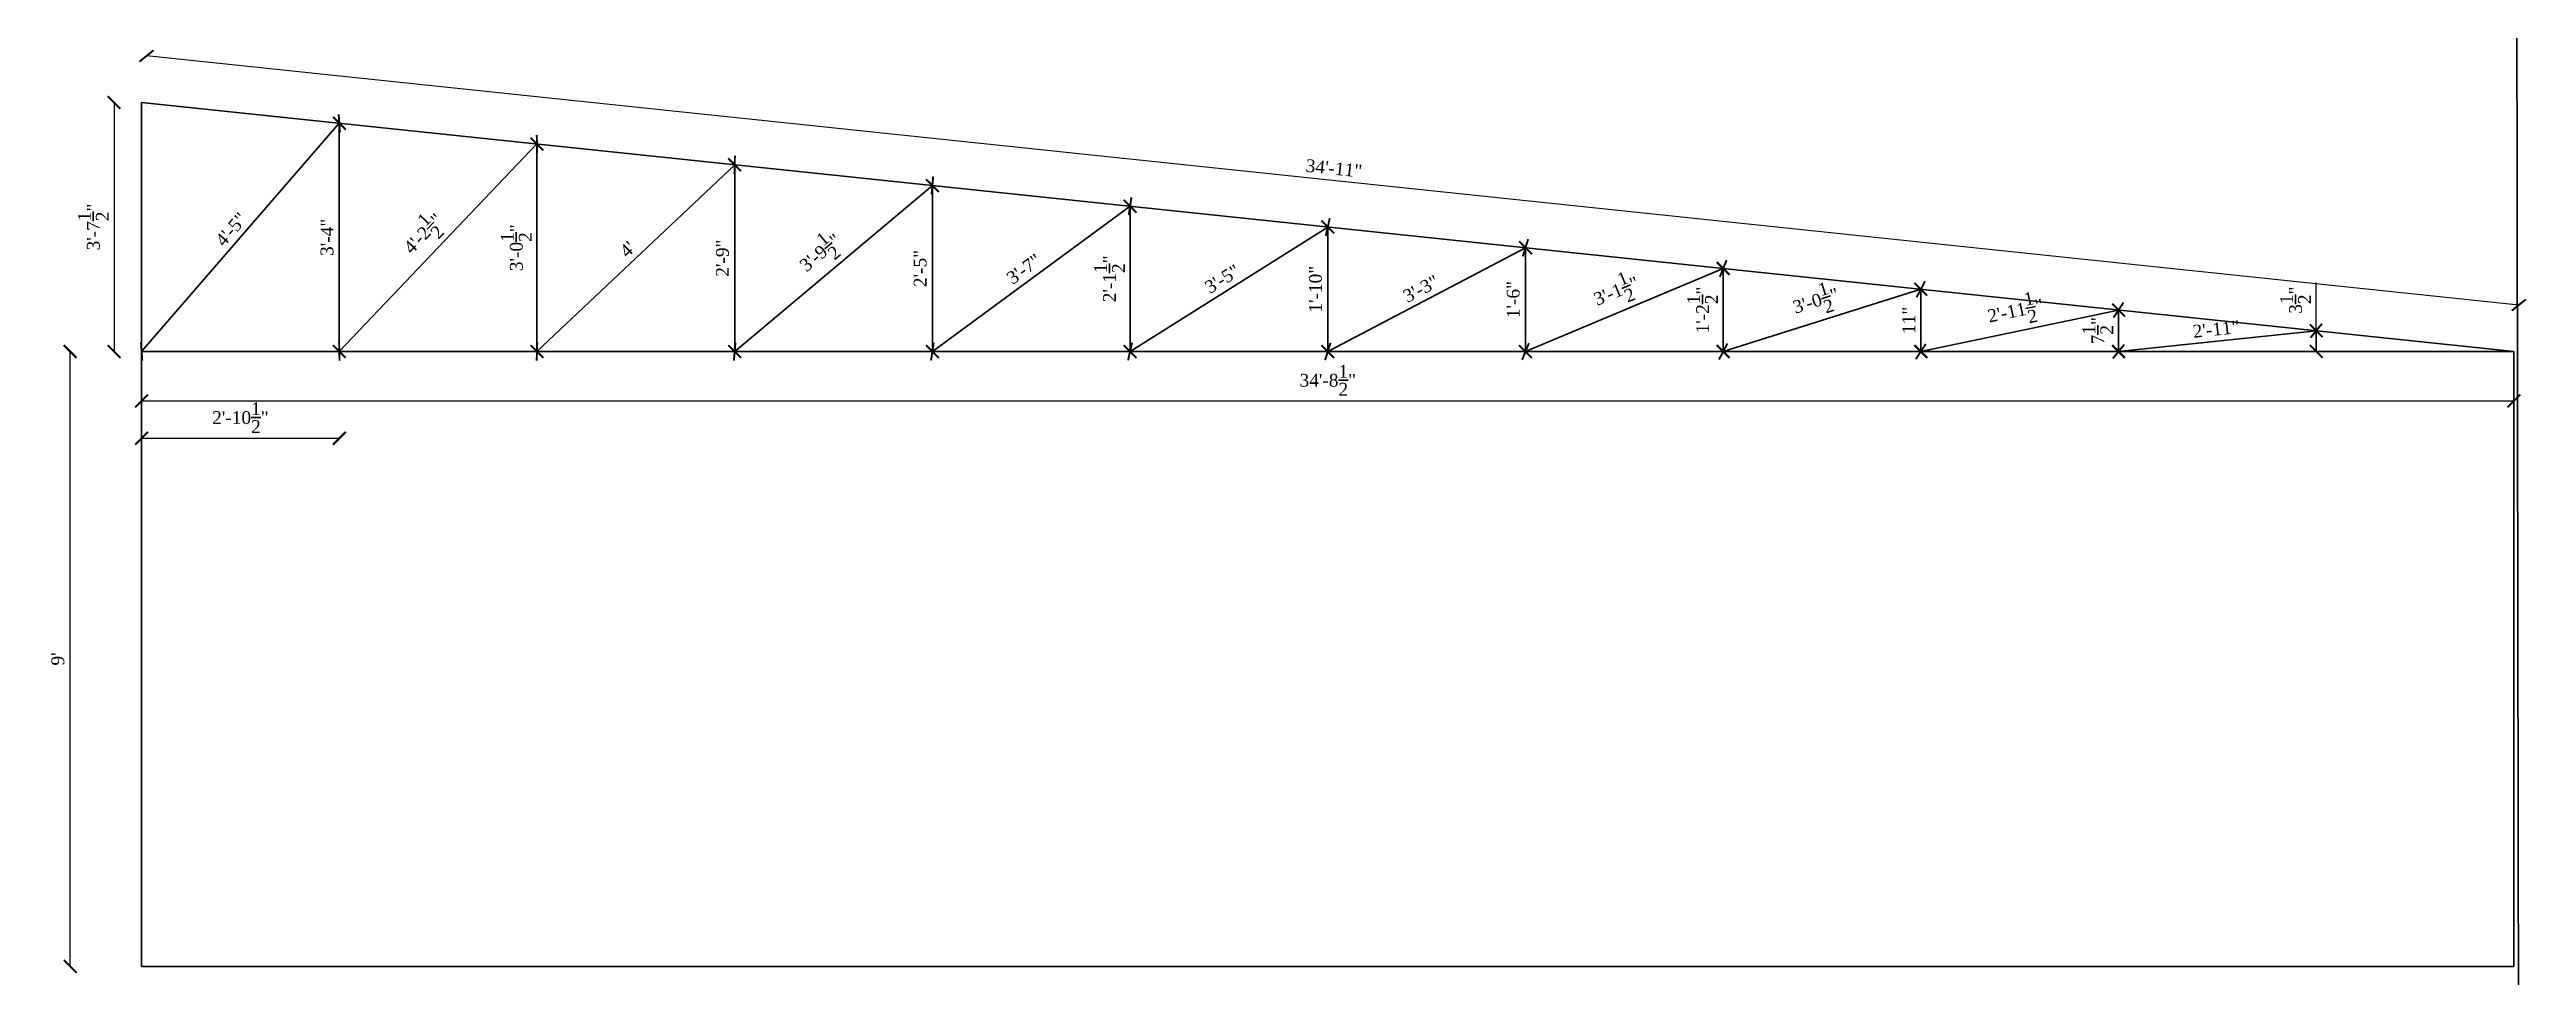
# Model space of a CAD drawing. Header units: inches. Extents: x 62067 to 68611, y -6056 to -4501.
# Drawn here: x 65363.4 to 65798.5, y -5296.5 to -5134.2 of the extents above; entities that cross this region are included whole.
import ezdxf

# ---------------------------------------------------------------- set-up
doc = ezdxf.new("R2010")
doc.units = ezdxf.units.IN
doc.header["$MEASUREMENT"] = 0
doc.layers.add('ELEVATION', color=6, linetype='Continuous', lineweight=30)
doc.styles.get("Standard").update_dxf_attribs({"font": 'times.ttf'})
doc.dimstyles.get("Standard").update_dxf_attribs({"dimtxt": 2.25, "dimasz": 2.25, "dimexe": 0.18, "dimexo": 0.0625, "dimgap": 1, "dimtad": 1, "dimdec": 1, "dimzin": 0, "dimdsep": 46, "dimlunit": 4, "dimtxsty": 'Standard', "dimblk": 'ARCHTICK', "dimcen": 0.09, "dimse1": 1, "dimse2": 1, "dimadec": 0, "dimazin": 0, "dimtfac": 1, "dimtdec": 1, "dimtofl": 0, "dimtmove": 0, "dimatfit": 3, "dimldrblk": 'ARCHTICK', "dimfxl": 1, "dimtolj": 1, "dimtzin": 0, "dimarcsym": 0})

msp = doc.modelspace()

# ---------------------------------------------------------------- blocks, each defined once
blk = doc.blocks.new('_ArchTick')
at = {"color": 0, "linetype": 'ByBlock', "const_width": 0.15}
blk.add_lwpolyline([(-0.5, -0.5), (0.5, 0.5)], dxfattribs=at)
blk = doc.blocks.new('*D664')
at = {"layer": 'Defpoints', "color": 0, "transparency": 16777216}
for p in [(65379.61, -5187.26), (65796.35, -5187.26), (65796.35, -5195.95)]:
    blk.add_point(p, dxfattribs=at)
at = {"layer": 'ELEVATION', "color": 0, "lineweight": -2, "transparency": 16777216}
blk.add_line((65379.61, -5195.95), (65796.35, -5195.95), dxfattribs=at)
at = {"layer": 'ELEVATION', "color": 0, "lineweight": -2, "transparency": 16777216, "xscale": 2.25, "yscale": 2.25, "zscale": 2.25, "rotation": 180}
blk.add_blockref('_ArchTick', (65379.61, -5195.95), dxfattribs=at)
at = {"layer": 'ELEVATION', "color": 0, "lineweight": -2, "transparency": 16777216, "xscale": 2.25, "yscale": 2.25, "zscale": 2.25}
blk.add_blockref('_ArchTick', (65796.35, -5195.95), dxfattribs=at)
at = {"layer": 'ELEVATION', "color": 0, "transparency": 16777216, "insert": (65587.98, -5192.31), "char_height": 2.25, "attachment_point": 5}
blk.add_mtext('\\A1;34\'-8{\\H1x;\\S1/2;}"', dxfattribs=at)
blk = doc.blocks.new('*D670')
at = {"layer": 'Defpoints', "color": 0, "transparency": 16777216}
for p in [(65379.61, -5187.26), (65414.34, -5187.26), (65379.61, -5202.51)]:
    blk.add_point(p, dxfattribs=at)
at = {"layer": 'ELEVATION', "color": 0, "lineweight": -2, "transparency": 16777216}
blk.add_line((65414.34, -5202.51), (65379.61, -5202.51), dxfattribs=at)
at = {"layer": 'ELEVATION', "color": 0, "lineweight": -2, "transparency": 16777216, "xscale": 2.25, "yscale": 2.25, "zscale": 2.25, "rotation": 180}
blk.add_blockref('_ArchTick', (65379.61, -5202.51), dxfattribs=at)
at = {"layer": 'ELEVATION', "color": 0, "lineweight": -2, "transparency": 16777216, "xscale": 2.25, "yscale": 2.25, "zscale": 2.25}
blk.add_blockref('_ArchTick', (65414.34, -5202.51), dxfattribs=at)
at = {"layer": 'ELEVATION', "color": 0, "transparency": 16777216, "insert": (65396.97, -5198.87), "char_height": 2.25, "attachment_point": 5}
blk.add_mtext('\\A1;2\'-10{\\H1x;\\S1/2;}"', dxfattribs=at)
blk = doc.blocks.new('*D741')
at = {"layer": 'Defpoints', "color": 0, "transparency": 16777216}
for p in [(65379.61, -5143.52), (65374.76, -5187.26), (65379.61, -5187.26)]:
    blk.add_point(p, dxfattribs=at)
at = {"layer": 'ELEVATION', "color": 0, "lineweight": -2, "transparency": 16777216}
blk.add_line((65374.76, -5143.52), (65374.76, -5187.26), dxfattribs=at)
at = {"layer": 'ELEVATION', "color": 0, "lineweight": -2, "transparency": 16777216, "xscale": 2.25, "yscale": 2.25, "zscale": 2.25}
for p, rotation in [((65374.76, -5143.52), 90), ((65374.76, -5187.26), 270)]:
    blk.add_blockref('_ArchTick', p, dxfattribs=dict(at, rotation=rotation))
at = {"layer": 'ELEVATION', "color": 0, "transparency": 16777216, "insert": (65371.12, -5165.39), "char_height": 2.25, "attachment_point": 5, "rotation": 90}
blk.add_mtext('\\A1;3\'-7{\\H1x;\\S1/2;}"', dxfattribs=at)
blk = doc.blocks.new('*D742')
at = {"layer": 'Defpoints', "color": 0, "transparency": 16777216}
for p in [(65414.34, -5147.17), (65414.34, -5147.17), (65379.61, -5187.26)]:
    blk.add_point(p, dxfattribs=at)
at = {"layer": 'ELEVATION', "color": 0, "lineweight": -2, "transparency": 16777216}
blk.add_line((65379.61, -5187.26), (65414.34, -5147.17), dxfattribs=at)
at = {"layer": 'ELEVATION', "color": 0, "lineweight": -2, "transparency": 16777216, "xscale": 2.25, "yscale": 2.25, "zscale": 2.25}
for p, rotation in [((65414.34, -5147.17), 49.09772669381891), ((65379.61, -5187.26), 229.0977266938189)]:
    blk.add_blockref('_ArchTick', p, dxfattribs=dict(at, rotation=rotation))
at = {"layer": 'ELEVATION', "color": 0, "transparency": 16777216, "insert": (65395.35, -5165.81), "char_height": 2.25, "attachment_point": 5, "rotation": 49.0977}
blk.add_mtext('\\A1;4\'-5"', dxfattribs=at)
blk = doc.blocks.new('*D743')
at = {"layer": 'Defpoints', "color": 0, "transparency": 16777216}
for p in [(65414.34, -5147.17), (65414.34, -5147.17), (65414.34, -5187.26)]:
    blk.add_point(p, dxfattribs=at)
at = {"layer": 'ELEVATION', "color": 0, "lineweight": -2, "transparency": 16777216}
blk.add_line((65414.34, -5187.26), (65414.34, -5147.17), dxfattribs=at)
at = {"layer": 'ELEVATION', "color": 0, "lineweight": -2, "transparency": 16777216, "xscale": 2.25, "yscale": 2.25, "zscale": 2.25}
for p, rotation in [((65414.34, -5147.17), 90), ((65414.34, -5187.26), 270)]:
    blk.add_blockref('_ArchTick', p, dxfattribs=dict(at, rotation=rotation))
at = {"layer": 'ELEVATION', "color": 0, "transparency": 16777216, "insert": (65412.19, -5167.21), "char_height": 2.25, "attachment_point": 5, "rotation": 90}
blk.add_mtext('\\A1;3\'-4"', dxfattribs=at)
blk = doc.blocks.new('*D744')
at = {"layer": 'Defpoints', "color": 0, "transparency": 16777216}
for p in [(65449.06, -5150.81), (65449.06, -5150.81), (65414.34, -5187.26)]:
    blk.add_point(p, dxfattribs=at)
at = {"layer": 'ELEVATION', "color": 0, "lineweight": -2, "transparency": 16777216}
blk.add_line((65414.34, -5187.26), (65449.06, -5150.81), dxfattribs=at)
at = {"layer": 'ELEVATION', "color": 0, "lineweight": -2, "transparency": 16777216, "xscale": 2.25, "yscale": 2.25, "zscale": 2.25}
for p, rotation in [((65449.06, -5150.81), 46.38080121354959), ((65414.34, -5187.26), 226.3808012135496)]:
    blk.add_blockref('_ArchTick', p, dxfattribs=dict(at, rotation=rotation))
at = {"layer": 'ELEVATION', "color": 0, "transparency": 16777216, "insert": (65429.08, -5166.54), "char_height": 2.25, "attachment_point": 5, "rotation": 46.3808}
blk.add_mtext('\\A1;4\'-2{\\H1x;\\S1/2;}"', dxfattribs=at)
blk = doc.blocks.new('*D745')
at = {"layer": 'Defpoints', "color": 0, "transparency": 16777216}
for p in [(65449.06, -5150.81), (65449.06, -5150.81), (65449.06, -5187.26)]:
    blk.add_point(p, dxfattribs=at)
at = {"layer": 'ELEVATION', "color": 0, "lineweight": -2, "transparency": 16777216}
blk.add_line((65449.06, -5187.26), (65449.06, -5150.81), dxfattribs=at)
at = {"layer": 'ELEVATION', "color": 0, "lineweight": -2, "transparency": 16777216, "xscale": 2.25, "yscale": 2.25, "zscale": 2.25}
for p, rotation in [((65449.06, -5150.81), 90), ((65449.06, -5187.26), 270)]:
    blk.add_blockref('_ArchTick', p, dxfattribs=dict(at, rotation=rotation))
at = {"layer": 'ELEVATION', "color": 0, "transparency": 16777216, "insert": (65445.43, -5169.03), "char_height": 2.25, "attachment_point": 5, "rotation": 90}
blk.add_mtext('\\A1;3\'-0{\\H1x;\\S1/2;}"', dxfattribs=at)
blk = doc.blocks.new('*D746')
at = {"layer": 'Defpoints', "color": 0, "transparency": 16777216}
for p in [(65483.79, -5154.46), (65483.79, -5154.46), (65449.06, -5187.26)]:
    blk.add_point(p, dxfattribs=at)
at = {"layer": 'ELEVATION', "color": 0, "lineweight": -2, "transparency": 16777216}
blk.add_line((65449.06, -5187.26), (65483.79, -5154.46), dxfattribs=at)
at = {"layer": 'ELEVATION', "color": 0, "lineweight": -2, "transparency": 16777216, "xscale": 2.25, "yscale": 2.25, "zscale": 2.25}
for p, rotation in [((65483.79, -5154.46), 43.36386988813192), ((65449.06, -5187.26), 223.3638698881319)]:
    blk.add_blockref('_ArchTick', p, dxfattribs=dict(at, rotation=rotation))
at = {"layer": 'ELEVATION', "color": 0, "transparency": 16777216, "insert": (65464.97, -5169.31), "char_height": 2.25, "attachment_point": 5, "rotation": 43.3639}
blk.add_mtext("\\A1;4'", dxfattribs=at)
blk = doc.blocks.new('*D747')
at = {"layer": 'Defpoints', "color": 0, "transparency": 16777216}
for p in [(65483.79, -5154.46), (65483.79, -5154.46), (65483.79, -5187.26)]:
    blk.add_point(p, dxfattribs=at)
at = {"layer": 'ELEVATION', "color": 0, "lineweight": -2, "transparency": 16777216}
blk.add_line((65483.79, -5187.26), (65483.79, -5154.46), dxfattribs=at)
at = {"layer": 'ELEVATION', "color": 0, "lineweight": -2, "transparency": 16777216, "xscale": 2.25, "yscale": 2.25, "zscale": 2.25}
for p, rotation in [((65483.79, -5154.46), 90), ((65483.79, -5187.26), 270)]:
    blk.add_blockref('_ArchTick', p, dxfattribs=dict(at, rotation=rotation))
at = {"layer": 'ELEVATION', "color": 0, "transparency": 16777216, "insert": (65481.65, -5170.86), "char_height": 2.25, "attachment_point": 5, "rotation": 90}
blk.add_mtext('\\A1;2\'-9"', dxfattribs=at)
blk = doc.blocks.new('*D748')
at = {"layer": 'Defpoints', "color": 0, "transparency": 16777216}
for p in [(65518.52, -5158.1), (65518.52, -5158.1), (65483.79, -5187.26)]:
    blk.add_point(p, dxfattribs=at)
at = {"layer": 'ELEVATION', "color": 0, "lineweight": -2, "transparency": 16777216}
blk.add_line((65483.79, -5187.26), (65518.52, -5158.1), dxfattribs=at)
at = {"layer": 'ELEVATION', "color": 0, "lineweight": -2, "transparency": 16777216, "xscale": 2.25, "yscale": 2.25, "zscale": 2.25}
for p, rotation in [((65518.52, -5158.1), 40.01410712526822), ((65483.79, -5187.26), 220.0141071252682)]:
    blk.add_blockref('_ArchTick', p, dxfattribs=dict(at, rotation=rotation))
at = {"layer": 'ELEVATION', "color": 0, "transparency": 16777216, "insert": (65498.82, -5169.89), "char_height": 2.25, "attachment_point": 5, "rotation": 40.0141}
blk.add_mtext('\\A1;3\'-9{\\H1x;\\S1/2;}"', dxfattribs=at)
blk = doc.blocks.new('*D749')
at = {"layer": 'Defpoints', "color": 0, "transparency": 16777216}
for p in [(65518.52, -5158.1), (65518.52, -5158.1), (65518.52, -5187.26)]:
    blk.add_point(p, dxfattribs=at)
at = {"layer": 'ELEVATION', "color": 0, "lineweight": -2, "transparency": 16777216}
blk.add_line((65518.52, -5187.26), (65518.52, -5158.1), dxfattribs=at)
at = {"layer": 'ELEVATION', "color": 0, "lineweight": -2, "transparency": 16777216, "xscale": 2.25, "yscale": 2.25, "zscale": 2.25}
for p, rotation in [((65518.52, -5158.1), 90), ((65518.52, -5187.26), 270)]:
    blk.add_blockref('_ArchTick', p, dxfattribs=dict(at, rotation=rotation))
at = {"layer": 'ELEVATION', "color": 0, "transparency": 16777216, "insert": (65516.38, -5172.68), "char_height": 2.25, "attachment_point": 5, "rotation": 90}
blk.add_mtext('\\A1;2\'-5"', dxfattribs=at)
blk = doc.blocks.new('*D750')
at = {"layer": 'Defpoints', "color": 0, "transparency": 16777216}
for p in [(65553.25, -5161.74), (65553.25, -5161.74), (65518.52, -5187.26)]:
    blk.add_point(p, dxfattribs=at)
at = {"layer": 'ELEVATION', "color": 0, "lineweight": -2, "transparency": 16777216}
blk.add_line((65518.52, -5187.26), (65553.25, -5161.74), dxfattribs=at)
at = {"layer": 'ELEVATION', "color": 0, "lineweight": -2, "transparency": 16777216, "xscale": 2.25, "yscale": 2.25, "zscale": 2.25}
for p, rotation in [((65553.25, -5161.74), 36.30023637601881), ((65518.52, -5187.26), 216.3002363760188)]:
    blk.add_blockref('_ArchTick', p, dxfattribs=dict(at, rotation=rotation))
at = {"layer": 'ELEVATION', "color": 0, "transparency": 16777216, "insert": (65534.61, -5172.77), "char_height": 2.25, "attachment_point": 5, "rotation": 36.3002}
blk.add_mtext('\\A1;3\'-7"', dxfattribs=at)
blk = doc.blocks.new('*D751')
at = {"layer": 'Defpoints', "color": 0, "transparency": 16777216}
for p in [(65553.25, -5161.74), (65553.25, -5161.74), (65553.25, -5187.26)]:
    blk.add_point(p, dxfattribs=at)
at = {"layer": 'ELEVATION', "color": 0, "lineweight": -2, "transparency": 16777216}
blk.add_line((65553.25, -5187.26), (65553.25, -5161.74), dxfattribs=at)
at = {"layer": 'ELEVATION', "color": 0, "lineweight": -2, "transparency": 16777216, "xscale": 2.25, "yscale": 2.25, "zscale": 2.25}
for p, rotation in [((65553.25, -5161.74), 90), ((65553.25, -5187.26), 270)]:
    blk.add_blockref('_ArchTick', p, dxfattribs=dict(at, rotation=rotation))
at = {"layer": 'ELEVATION', "color": 0, "transparency": 16777216, "insert": (65549.63, -5174.5), "char_height": 2.25, "attachment_point": 5, "rotation": 90}
blk.add_mtext('\\A1;2\'-1{\\H1x;\\S1/2;}"', dxfattribs=at)
blk = doc.blocks.new('*D752')
at = {"layer": 'Defpoints', "color": 0, "transparency": 16777216}
for p in [(65587.98, -5165.39), (65587.98, -5165.39), (65553.25, -5187.26)]:
    blk.add_point(p, dxfattribs=at)
at = {"layer": 'ELEVATION', "color": 0, "lineweight": -2, "transparency": 16777216}
blk.add_line((65553.25, -5187.26), (65587.98, -5165.39), dxfattribs=at)
at = {"layer": 'ELEVATION', "color": 0, "lineweight": -2, "transparency": 16777216, "xscale": 2.25, "yscale": 2.25, "zscale": 2.25}
for p, rotation in [((65587.98, -5165.39), 32.19613762147275), ((65553.25, -5187.26), 212.1961376214728)]:
    blk.add_blockref('_ArchTick', p, dxfattribs=dict(at, rotation=rotation))
at = {"layer": 'ELEVATION', "color": 0, "transparency": 16777216, "insert": (65569.47, -5174.51), "char_height": 2.25, "attachment_point": 5, "rotation": 32.1961}
blk.add_mtext('\\A1;3\'-5"', dxfattribs=at)
blk = doc.blocks.new('*D753')
at = {"layer": 'Defpoints', "color": 0, "transparency": 16777216}
for p in [(65587.98, -5165.39), (65587.98, -5165.39), (65587.98, -5187.26)]:
    blk.add_point(p, dxfattribs=at)
at = {"layer": 'ELEVATION', "color": 0, "lineweight": -2, "transparency": 16777216}
blk.add_line((65587.98, -5187.26), (65587.98, -5165.39), dxfattribs=at)
at = {"layer": 'ELEVATION', "color": 0, "lineweight": -2, "transparency": 16777216, "xscale": 2.25, "yscale": 2.25, "zscale": 2.25}
for p, rotation in [((65587.98, -5165.39), 90), ((65587.98, -5187.26), 270)]:
    blk.add_blockref('_ArchTick', p, dxfattribs=dict(at, rotation=rotation))
at = {"layer": 'ELEVATION', "color": 0, "transparency": 16777216, "insert": (65585.83, -5176.32), "char_height": 2.25, "attachment_point": 5, "rotation": 90}
blk.add_mtext('\\A1;1\'-10"', dxfattribs=at)
blk = doc.blocks.new('*D754')
at = {"layer": 'Defpoints', "color": 0, "transparency": 16777216}
for p in [(65622.71, -5169.03), (65622.71, -5169.03), (65587.98, -5187.26)]:
    blk.add_point(p, dxfattribs=at)
at = {"layer": 'ELEVATION', "color": 0, "lineweight": -2, "transparency": 16777216}
blk.add_line((65587.98, -5187.26), (65622.71, -5169.03), dxfattribs=at)
at = {"layer": 'ELEVATION', "color": 0, "lineweight": -2, "transparency": 16777216, "xscale": 2.25, "yscale": 2.25, "zscale": 2.25}
for p, rotation in [((65622.71, -5169.03), 27.6859764898688), ((65587.98, -5187.26), 207.6859764898688)]:
    blk.add_blockref('_ArchTick', p, dxfattribs=dict(at, rotation=rotation))
at = {"layer": 'ELEVATION', "color": 0, "transparency": 16777216, "insert": (65604.35, -5176.25), "char_height": 2.25, "attachment_point": 5, "rotation": 27.686}
blk.add_mtext('\\A1;3\'-3"', dxfattribs=at)
blk = doc.blocks.new('*D755')
at = {"layer": 'Defpoints', "color": 0, "transparency": 16777216}
for p in [(65622.71, -5169.03), (65622.71, -5169.03), (65622.71, -5187.26)]:
    blk.add_point(p, dxfattribs=at)
at = {"layer": 'ELEVATION', "color": 0, "lineweight": -2, "transparency": 16777216}
blk.add_line((65622.71, -5187.26), (65622.71, -5169.03), dxfattribs=at)
at = {"layer": 'ELEVATION', "color": 0, "lineweight": -2, "transparency": 16777216, "xscale": 2.25, "yscale": 2.25, "zscale": 2.25}
for p, rotation in [((65622.71, -5169.03), 90), ((65622.71, -5187.26), 270)]:
    blk.add_blockref('_ArchTick', p, dxfattribs=dict(at, rotation=rotation))
at = {"layer": 'ELEVATION', "color": 0, "transparency": 16777216, "insert": (65620.56, -5178.14), "char_height": 2.25, "attachment_point": 5, "rotation": 90}
blk.add_mtext('\\A1;1\'-6"', dxfattribs=at)
blk = doc.blocks.new('*D756')
at = {"layer": 'Defpoints', "color": 0, "transparency": 16777216}
for p in [(65657.44, -5172.68), (65657.44, -5172.68), (65622.71, -5187.26)]:
    blk.add_point(p, dxfattribs=at)
at = {"layer": 'ELEVATION', "color": 0, "lineweight": -2, "transparency": 16777216}
blk.add_line((65622.71, -5187.26), (65657.44, -5172.68), dxfattribs=at)
at = {"layer": 'ELEVATION', "color": 0, "lineweight": -2, "transparency": 16777216, "xscale": 2.25, "yscale": 2.25, "zscale": 2.25}
for p, rotation in [((65657.44, -5172.68), 22.77069842721458), ((65622.71, -5187.26), 202.7706984272145)]:
    blk.add_blockref('_ArchTick', p, dxfattribs=dict(at, rotation=rotation))
at = {"layer": 'ELEVATION', "color": 0, "transparency": 16777216, "insert": (65638.66, -5176.61), "char_height": 2.25, "attachment_point": 5, "rotation": 22.7707}
blk.add_mtext('\\A1;3\'-1{\\H1x;\\S1/2;}"', dxfattribs=at)
blk = doc.blocks.new('*D757')
at = {"layer": 'Defpoints', "color": 0, "transparency": 16777216}
for p in [(65657.44, -5172.68), (65657.44, -5172.68), (65657.44, -5187.26)]:
    blk.add_point(p, dxfattribs=at)
at = {"layer": 'ELEVATION', "color": 0, "lineweight": -2, "transparency": 16777216}
blk.add_line((65657.44, -5187.26), (65657.44, -5172.68), dxfattribs=at)
at = {"layer": 'ELEVATION', "color": 0, "lineweight": -2, "transparency": 16777216, "xscale": 2.25, "yscale": 2.25, "zscale": 2.25}
for p, rotation in [((65657.44, -5172.68), 90), ((65657.44, -5187.26), 270)]:
    blk.add_blockref('_ArchTick', p, dxfattribs=dict(at, rotation=rotation))
at = {"layer": 'ELEVATION', "color": 0, "transparency": 16777216, "insert": (65653.82, -5179.97), "char_height": 2.25, "attachment_point": 5, "rotation": 90}
blk.add_mtext('\\A1;1\'-2{\\H1x;\\S1/2;}"', dxfattribs=at)
blk = doc.blocks.new('*D758')
at = {"layer": 'Defpoints', "color": 0, "transparency": 16777216}
for p in [(65692.16, -5176.32), (65692.16, -5176.32), (65657.44, -5187.26)]:
    blk.add_point(p, dxfattribs=at)
at = {"layer": 'ELEVATION', "color": 0, "lineweight": -2, "transparency": 16777216}
blk.add_line((65657.44, -5187.26), (65692.16, -5176.32), dxfattribs=at)
at = {"layer": 'ELEVATION', "color": 0, "lineweight": -2, "transparency": 16777216, "xscale": 2.25, "yscale": 2.25, "zscale": 2.25}
for p, rotation in [((65692.16, -5176.32), 17.47503070203806), ((65657.44, -5187.26), 197.4750307020381)]:
    blk.add_blockref('_ArchTick', p, dxfattribs=dict(at, rotation=rotation))
at = {"layer": 'ELEVATION', "color": 0, "transparency": 16777216, "insert": (65673.71, -5178.32), "char_height": 2.25, "attachment_point": 5, "rotation": 17.475}
blk.add_mtext('\\A1;3\'-0{\\H1x;\\S1/2;}"', dxfattribs=at)
blk = doc.blocks.new('*D759')
at = {"layer": 'Defpoints', "color": 0, "transparency": 16777216}
for p in [(65692.16, -5176.32), (65692.16, -5176.32), (65692.16, -5187.26)]:
    blk.add_point(p, dxfattribs=at)
at = {"layer": 'ELEVATION', "color": 0, "lineweight": -2, "transparency": 16777216}
blk.add_line((65692.16, -5187.26), (65692.16, -5176.32), dxfattribs=at)
at = {"layer": 'ELEVATION', "color": 0, "lineweight": -2, "transparency": 16777216, "xscale": 2.25, "yscale": 2.25, "zscale": 2.25}
for p, rotation in [((65692.16, -5176.32), 90), ((65692.16, -5187.26), 270)]:
    blk.add_blockref('_ArchTick', p, dxfattribs=dict(at, rotation=rotation))
at = {"layer": 'ELEVATION', "color": 0, "transparency": 16777216, "insert": (65690.04, -5181.79), "char_height": 2.25, "attachment_point": 5, "rotation": 90}
blk.add_mtext('\\A1;11"', dxfattribs=at)
blk = doc.blocks.new('*D760')
at = {"layer": 'Defpoints', "color": 0, "transparency": 16777216}
for p in [(65726.89, -5179.97), (65726.89, -5179.97), (65692.16, -5187.26)]:
    blk.add_point(p, dxfattribs=at)
at = {"layer": 'ELEVATION', "color": 0, "lineweight": -2, "transparency": 16777216}
blk.add_line((65692.16, -5187.26), (65726.89, -5179.97), dxfattribs=at)
at = {"layer": 'ELEVATION', "color": 0, "lineweight": -2, "transparency": 16777216, "xscale": 2.25, "yscale": 2.25, "zscale": 2.25}
for p, rotation in [((65726.89, -5179.97), 11.85318414789385), ((65692.16, -5187.26), 191.8531841478938)]:
    blk.add_blockref('_ArchTick', p, dxfattribs=dict(at, rotation=rotation))
at = {"layer": 'ELEVATION', "color": 0, "transparency": 16777216, "insert": (65708.78, -5180.07), "char_height": 2.25, "attachment_point": 5, "rotation": 11.8532}
blk.add_mtext('\\A1;2\'-11{\\H1x;\\S1/2;}"', dxfattribs=at)
blk = doc.blocks.new('*D761')
at = {"layer": 'Defpoints', "color": 0, "transparency": 16777216}
for p in [(65726.89, -5179.97), (65726.89, -5179.97), (65726.89, -5187.26)]:
    blk.add_point(p, dxfattribs=at)
at = {"layer": 'ELEVATION', "color": 0, "lineweight": -2, "transparency": 16777216}
blk.add_line((65726.89, -5187.26), (65726.89, -5179.97), dxfattribs=at)
at = {"layer": 'ELEVATION', "color": 0, "lineweight": -2, "transparency": 16777216, "xscale": 2.25, "yscale": 2.25, "zscale": 2.25}
for p, rotation in [((65726.89, -5179.97), 90), ((65726.89, -5187.26), 270)]:
    blk.add_blockref('_ArchTick', p, dxfattribs=dict(at, rotation=rotation))
at = {"layer": 'ELEVATION', "color": 0, "transparency": 16777216, "insert": (65723.25, -5183.61), "char_height": 2.25, "attachment_point": 5, "rotation": 90}
blk.add_mtext('\\A1;7{\\H1x;\\S1/2;}"', dxfattribs=at)
blk = doc.blocks.new('*D762')
at = {"layer": 'Defpoints', "color": 0, "transparency": 16777216}
for p in [(65761.62, -5183.61), (65761.62, -5183.61), (65726.89, -5187.26)]:
    blk.add_point(p, dxfattribs=at)
at = {"layer": 'ELEVATION', "color": 0, "lineweight": -2, "transparency": 16777216}
blk.add_line((65726.89, -5187.26), (65761.62, -5183.61), dxfattribs=at)
at = {"layer": 'ELEVATION', "color": 0, "lineweight": -2, "transparency": 16777216, "xscale": 2.25, "yscale": 2.25, "zscale": 2.25}
for p, rotation in [((65761.62, -5183.61), 5.990687648586678), ((65726.89, -5187.26), 185.9906876485867)]:
    blk.add_blockref('_ArchTick', p, dxfattribs=dict(at, rotation=rotation))
at = {"layer": 'ELEVATION', "color": 0, "transparency": 16777216, "insert": (65744.03, -5183.32), "char_height": 2.25, "attachment_point": 5, "rotation": 5.9907}
blk.add_mtext('\\A1;2\'-11"', dxfattribs=at)
blk = doc.blocks.new('*D763')
at = {"layer": 'Defpoints', "color": 0, "transparency": 16777216}
for p in [(65761.62, -5183.61), (65761.62, -5183.61), (65761.62, -5187.26)]:
    blk.add_point(p, dxfattribs=at)
at = {"layer": 'ELEVATION', "color": 0, "lineweight": -2, "transparency": 16777216}
for p, q in [((65761.62, -5183.61), (65761.62, -5175.13)), ((65761.62, -5187.26), (65761.62, -5183.61))]:
    blk.add_line(p, q, dxfattribs=at)
at = {"layer": 'ELEVATION', "color": 0, "lineweight": -2, "transparency": 16777216, "xscale": 2.25, "yscale": 2.25, "zscale": 2.25}
for p, rotation in [((65761.62, -5183.61), 90), ((65761.62, -5187.26), 270)]:
    blk.add_blockref('_ArchTick', p, dxfattribs=dict(at, rotation=rotation))
at = {"layer": 'ELEVATION', "color": 0, "transparency": 16777216, "insert": (65757.98, -5178.24), "char_height": 2.25, "attachment_point": 5, "rotation": 90}
blk.add_mtext('\\A1;3{\\H1x;\\S1/2;}"', dxfattribs=at)
blk = doc.blocks.new('*D764')
at = {"layer": 'Defpoints', "color": 0, "transparency": 16777216}
for p in [(65380.47, -5135.35), (65379.61, -5143.52), (65796.35, -5187.26)]:
    blk.add_point(p, dxfattribs=at)
at = {"layer": 'ELEVATION', "color": 0, "lineweight": -2, "transparency": 16777216}
blk.add_line((65797.21, -5179.09), (65380.47, -5135.35), dxfattribs=at)
at = {"layer": 'ELEVATION', "color": 0, "lineweight": -2, "transparency": 16777216, "xscale": 2.25, "yscale": 2.25, "zscale": 2.25}
for p, rotation in [((65380.47, -5135.35), 174.0093123514165), ((65797.21, -5179.09), 354.0093123514165)]:
    blk.add_blockref('_ArchTick', p, dxfattribs=dict(at, rotation=rotation))
at = {"layer": 'ELEVATION', "color": 0, "transparency": 16777216, "insert": (65589.06, -5155.09), "char_height": 2.25, "attachment_point": 5, "rotation": 354.0093}
blk.add_mtext('\\A1;34\'-11"', dxfattribs=at)
blk = doc.blocks.new('*D765')
at = {"layer": 'Defpoints', "color": 0, "transparency": 16777216}
for p in [(65367.06, -5187.26), (65379.61, -5187.26), (65379.61, -5295.26)]:
    blk.add_point(p, dxfattribs=at)
at = {"layer": 'ELEVATION', "color": 0, "lineweight": -2, "transparency": 16777216}
blk.add_line((65367.06, -5295.26), (65367.06, -5187.26), dxfattribs=at)
at = {"layer": 'ELEVATION', "color": 0, "lineweight": -2, "transparency": 16777216, "xscale": 2.25, "yscale": 2.25, "zscale": 2.25}
for p, rotation in [((65367.06, -5187.26), 90), ((65367.06, -5295.26), 270)]:
    blk.add_blockref('_ArchTick', p, dxfattribs=dict(at, rotation=rotation))
at = {"layer": 'ELEVATION', "color": 0, "transparency": 16777216, "insert": (65364.91, -5241.26), "char_height": 2.25, "attachment_point": 5, "rotation": 90}
blk.add_mtext("\\A1;9'", dxfattribs=at)

# ---------------------------------------------------------------- dimensions: what is measured, and where the dimension line sits
at = {"layer": 'ELEVATION'}
for p1, p2, distance, picture, middle in [((65796.35, -5187.26), (65379.61, -5143.52), -8.21, '*D764', (65589.06, -5155.09)), ((65379.61, -5187.26), (65414.34, -5147.17), 0, '*D742', (65395.35, -5165.81)), ((65414.34, -5187.26), (65449.06, -5150.81), 0, '*D744', (65429.08, -5166.54)), ((65449.06, -5187.26), (65483.79, -5154.46), 0, '*D746', (65464.97, -5169.31)), ((65483.79, -5187.26), (65518.52, -5158.1), 0, '*D748', (65498.82, -5169.89)), ((65518.52, -5187.26), (65553.25, -5161.74), 0, '*D750', (65534.61, -5172.77)), ((65553.25, -5187.26), (65587.98, -5165.39), 0, '*D752', (65569.47, -5174.51)), ((65587.98, -5187.26), (65622.71, -5169.03), 0, '*D754', (65604.35, -5176.25)), ((65622.71, -5187.26), (65657.44, -5172.68), 0, '*D756', (65638.66, -5176.61)), ((65657.44, -5187.26), (65692.16, -5176.32), 0, '*D758', (65673.71, -5178.32)), ((65692.16, -5187.26), (65726.89, -5179.97), 0, '*D760', (65708.78, -5180.07)), ((65726.89, -5187.26), (65761.62, -5183.61), 0, '*D762', (65744.03, -5183.32))]:
    dim = msp.add_aligned_dim(p1=p1, p2=p2, distance=distance, dimstyle='Standard', dxfattribs=at)
    dim.commit()
    dim.dimension.update_dxf_attribs({"geometry": picture, "text_midpoint": middle})
for base, p1, p2, picture, middle in [((65374.76, -5187.26), (65379.61, -5143.52), (65379.61, -5187.26), '*D741', (65371.12, -5165.39)), ((65414.34, -5147.17), (65414.34, -5187.26), (65414.34, -5147.17), '*D743', (65412.19, -5167.21)), ((65449.0649, -5150.8114), (65449.0649, -5187.2554), (65449.0649, -5150.8114), '*D745', (65445.4253, -5169.0334)), ((65483.79, -5154.46), (65483.79, -5187.26), (65483.79, -5154.46), '*D747', (65481.65, -5170.86)), ((65518.52, -5158.1), (65518.52, -5187.26), (65518.52, -5158.1), '*D749', (65516.38, -5172.68)), ((65553.25, -5161.74), (65553.25, -5187.26), (65553.25, -5161.74), '*D751', (65549.63, -5174.5)), ((65587.98, -5165.39), (65587.98, -5187.26), (65587.98, -5165.39), '*D753', (65585.83, -5176.32)), ((65622.71, -5169.03), (65622.71, -5187.26), (65622.71, -5169.03), '*D755', (65620.56, -5178.14)), ((65657.44, -5172.68), (65657.44, -5187.26), (65657.44, -5172.68), '*D757', (65653.82, -5179.97)), ((65692.16, -5176.32), (65692.16, -5187.26), (65692.16, -5176.32), '*D759', (65690.04, -5181.79)), ((65761.621, -5183.611), (65761.621, -5187.2554), (65761.621, -5183.611), '*D763', (65757.9814, -5178.2449)), ((65726.89, -5179.97), (65726.89, -5187.26), (65726.89, -5179.97), '*D761', (65723.25, -5183.61)), ((65367.06, -5187.26), (65379.61, -5295.26), (65379.61, -5187.26), '*D765', (65364.91, -5241.26))]:
    dim = msp.add_linear_dim(base=base, p1=p1, p2=p2, angle=90, dimstyle='Standard', dxfattribs=at)
    dim.commit()
    dim.dimension.update_dxf_attribs({"geometry": picture, "text_midpoint": middle})
for base, p1, p2, picture, middle in [((65796.35, -5195.95), (65379.61, -5187.26), (65796.35, -5187.26), '*D664', (65587.98, -5192.31)), ((65379.61, -5202.51), (65414.34, -5187.26), (65379.61, -5187.26), '*D670', (65396.97, -5198.87))]:
    dim = msp.add_linear_dim(base=base, p1=p1, p2=p2, dimstyle='Standard', dxfattribs=at)
    dim.commit()
    dim.dimension.update_dxf_attribs({"geometry": picture, "text_midpoint": middle})

# ---------------------------------------------------------------- linework, layer by layer
at = {"layer": 'ELEVATION'}
for p, q in [((65796.35, -5187.26), (65379.61, -5143.52)), ((65379.61, -5143.52), (65379.61, -5187.26)), ((65379.61, -5187.26), (65414.34, -5147.17)), ((65414.34, -5187.26), (65414.34, -5147.17)), ((65414.34, -5187.26), (65449.06, -5150.81)), ((65449.06, -5187.26), (65449.06, -5150.81)), ((65449.06, -5187.26), (65483.79, -5154.46)), ((65483.79, -5187.26), (65483.79, -5154.46)), ((65483.79, -5187.26), (65518.52, -5158.1)), ((65518.52, -5187.26), (65518.52, -5158.1)), ((65518.52, -5187.26), (65553.25, -5161.74)), ((65553.25, -5187.26), (65553.25, -5161.74)), ((65553.25, -5187.26), (65587.98, -5165.39)), ((65587.98, -5187.26), (65587.98, -5165.39)), ((65587.98, -5187.26), (65622.71, -5169.03)), ((65622.71, -5187.26), (65622.71, -5169.03)), ((65622.71, -5187.26), (65657.44, -5172.68)), ((65657.44, -5187.26), (65657.44, -5172.68)), ((65657.44, -5187.26), (65692.16, -5176.32)), ((65692.16, -5187.26), (65692.16, -5176.32)), ((65692.16, -5187.26), (65726.89, -5179.97)), ((65726.89, -5187.26), (65726.89, -5179.97)), ((65726.89, -5187.26), (65761.62, -5183.61)), ((65761.62, -5187.26), (65761.62, -5183.61)), ((65379.61, -5187.26), (65796.35, -5187.26)), ((65379.61, -5295.26), (65379.61, -5187.26)), ((65796.35, -5295.26), (65796.35, -5187.26)), ((65379.61, -5295.26), (65796.35, -5295.26))]:
    msp.add_line(p, q, dxfattribs=at)
msp.add_xline((65796.67, -5012.05), (-0.001577, 0.9999988), dxfattribs=at)
for p in [(65414.34, -5187.26), (65449.06, -5187.26), (65483.79, -5187.26), (65518.52, -5187.26), (65553.25, -5187.26), (65587.98, -5187.26), (65622.71, -5187.26), (65657.44, -5187.26), (65692.16, -5187.26), (65726.89, -5187.26), (65761.62, -5187.26)]:
    msp.add_point(p, dxfattribs=at)

msp.set_redraw_order([(e.dxf.handle, doc.entitydb.next_handle()) for e in msp.query("TEXT MTEXT ATTDEF DIMENSION ARC_DIMENSION")])  # texts and dimensions are drawn at this point

doc.saveas('drawing.dxf')
